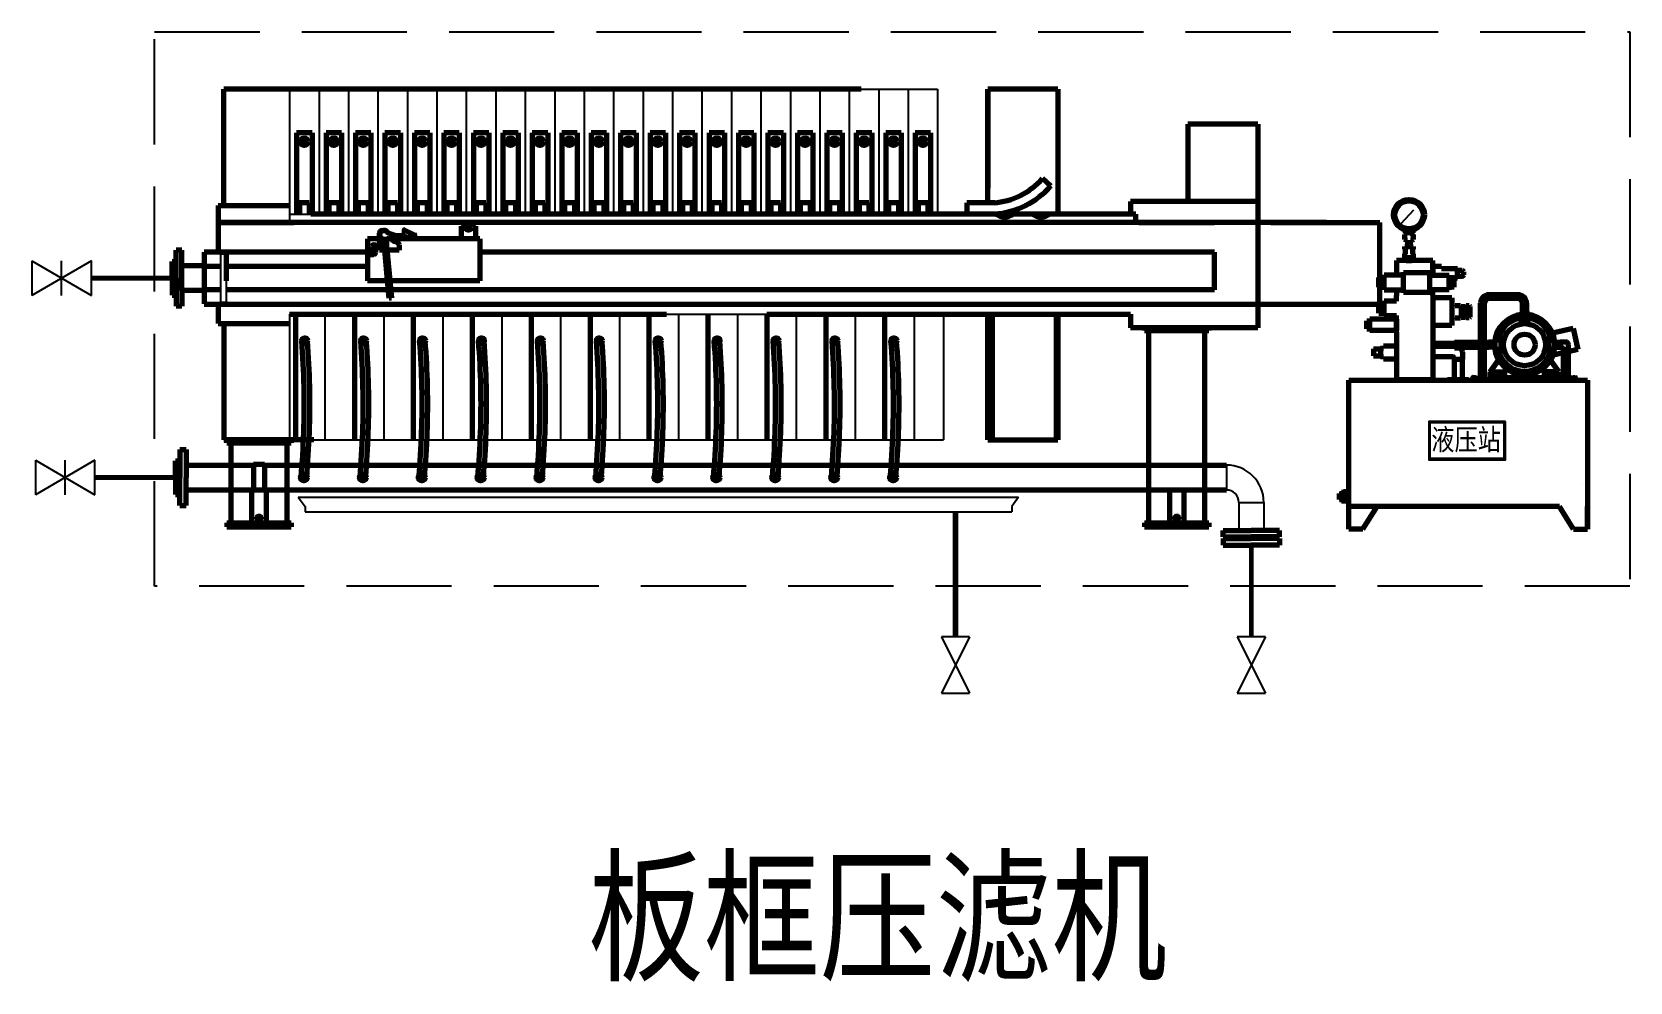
# Model space of a CAD drawing. Header units: millimetres. Extents: x 316 to 430, y 100 to 168.
import ezdxf

# ---------------------------------------------------------------- set-up
doc = ezdxf.new("R2010")
doc.units = ezdxf.units.MM
doc.linetypes.add('DASH', pattern=[0.35, 0.25, -0.1])
doc.linetypes.add('EB_DASH', pattern=[6, 3, -3])
for name, color, linetype in [('arrow', 7, 'Continuous'), ('sb', 2, 'Continuous'), ('图框', 4, 'Continuous')]:
    doc.layers.add(name, color=color, linetype=linetype)
for name, color, linetype, lineweight in [('CAXA0', 7, 'Continuous', 70), ('CAXA2', 6, 'EB_DASH', 25), ('CAXA3', 7, 'Continuous', 25), ('CAXA4', 3, 'Continuous', 25), ('循环水', 3, 'Continuous', 40), ('放空气管', 7, 'o_LINE', 30)]:
    doc.layers.add(name, color=color, linetype=linetype, lineweight=lineweight)
doc.styles.add('QSDI', font='SimSun.ttf', dxfattribs={"width": 0.8})
doc.linetypes.add('o_LINE', pattern='A,0.5,-0.2,["o",Standard,S=0.1,R=0,X=-0.1,Y=-0.05],-0.2', length=0.9)

msp = doc.modelspace()

# ---------------------------------------------------------------- texts
at = {"style": 'QSDI', "width": 0.8}
msp.add_text('板框压滤机', height=7.569, dxfattribs=at).set_placement((355.84, 100.73))

# ---------------------------------------------------------------- blocks, each defined once
blk = doc.blocks.new('CAXBLOCK81', base_point=(-107.5, 2.2))
at = {"layer": 'CAXA0', "color": 0, "linetype": 'Continuous', "lineweight": 25}
blk.add_line((-107.6, 2.1), (-107.3, 2.4), dxfattribs=at)
blk = doc.blocks.new('CAXBLOCK83', base_point=(-107.7, 2.2))
at = {"layer": 'CAXA0', "color": 0, "linetype": 'Continuous', "lineweight": 25}
blk.add_line((-107.6, 2.1), (-107.6, 2.1), dxfattribs=at)
blk = doc.blocks.new('CAXBLOCK87', base_point=(-101.1, 15.9))
at = {"layer": 'CAXA0', "color": 0, "linetype": 'Continuous', "lineweight": 25}
blk.add_line((-101.1, 15.7), (-100.9, 16), dxfattribs=at)
blk = doc.blocks.new('CAXBLOCK108', base_point=(-32.1, 15.9))
at = {"layer": 'CAXA0', "color": 0, "linetype": 'Continuous', "lineweight": 25}
blk.add_line((-32.2, 15.7), (-32, 16), dxfattribs=at)
blk = doc.blocks.new('CAXBLOCK126', base_point=(-5983.6, -3976.5))
at = {"layer": 'CAXA0', "linetype": 'Continuous', "lineweight": 25}
blk.add_hatch(color=256, dxfattribs=at).paths.add_polyline_path([(470, 1638), (473.9, 1641.2), (473, 1642)], flags=0)
blk.add_line((473.4, 1641.6), (518.8, 1690.3), dxfattribs=at)
blk = doc.blocks.new('fanmen')
at = {"layer": 'arrow'}
for p, q in [((1, 0), (-1, 0)), ((1, -4), (-1, 0)), ((-1, -4), (1, 0)), ((-1, -4), (1, -4))]:
    blk.add_line(p, q, dxfattribs=at)
blk = doc.blocks.new('压滤机')
for points in [[(23914.47, -4585.43), (23909.02, -4585.43), (23909.02, -4588.16), (23914.47, -4588.16)], [(23914.39, -4585.51), (23909.09, -4585.51), (23909.09, -4588.05), (23914.39, -4588.05)]]:
    blk.add_lwpolyline(points, close=True)
at = {"layer": 'CAXA0', "color": 2}
for p, q in [((23823.12, -4570.04), (23823.12, -4561.74)), ((23868.54, -4561.74), (23823.12, -4561.74)), ((23882.57, -4561.74), (23877.57, -4561.74)), ((23877.57, -4569.84), (23877.57, -4561.74)), ((23877.57, -4561.74), (23877.57, -4568.79)), ((23882.57, -4561.74), (23882.57, -4570.64)), ((23828.3, -4564.84), (23828.3, -4570.64)), ((23829.4, -4564.84), (23828.3, -4564.84)), ((23829.4, -4564.84), (23829.4, -4570.64)), ((23830.4, -4564.84), (23830.4, -4570.64)), ((23831.5, -4564.84), (23830.4, -4564.84)), ((23831.5, -4564.84), (23831.5, -4570.64)), ((23832.5, -4564.84), (23832.5, -4570.64)), ((23833.6, -4564.84), (23832.5, -4564.84)), ((23833.6, -4564.84), (23833.6, -4570.64)), ((23834.6, -4564.84), (23834.6, -4570.64)), ((23835.7, -4564.84), (23834.6, -4564.84)), ((23835.7, -4564.84), (23835.7, -4570.64)), ((23836.7, -4564.84), (23836.7, -4570.64)), ((23837.8, -4564.84), (23836.7, -4564.84)), ((23837.8, -4564.84), (23837.8, -4570.64)), ((23838.8, -4564.84), (23838.8, -4570.64)), ((23839.9, -4564.84), (23838.8, -4564.84)), ((23839.9, -4564.84), (23839.9, -4570.64)), ((23840.9, -4564.84), (23840.9, -4570.64)), ((23842, -4564.84), (23840.9, -4564.84)), ((23842, -4564.84), (23842, -4570.64)), ((23843, -4564.84), (23843, -4570.64)), ((23844.1, -4564.84), (23843, -4564.84)), ((23844.1, -4564.84), (23844.1, -4570.64)), ((23845.1, -4564.84), (23845.1, -4570.64)), ((23846.2, -4564.84), (23845.1, -4564.84)), ((23846.2, -4564.84), (23846.2, -4570.64)), ((23847.2, -4564.84), (23847.2, -4570.64)), ((23848.3, -4564.84), (23847.2, -4564.84)), ((23848.3, -4564.84), (23848.3, -4570.64)), ((23849.3, -4564.84), (23849.3, -4570.64)), ((23850.4, -4564.84), (23849.3, -4564.84)), ((23850.4, -4564.84), (23850.4, -4570.64)), ((23851.4, -4564.84), (23851.4, -4570.64)), ((23852.5, -4564.84), (23851.4, -4564.84)), ((23852.5, -4564.84), (23852.5, -4570.64)), ((23853.5, -4564.84), (23853.5, -4570.64)), ((23854.6, -4564.84), (23853.5, -4564.84)), ((23854.6, -4564.84), (23854.6, -4570.64)), ((23855.6, -4564.84), (23855.6, -4570.64)), ((23856.7, -4564.84), (23855.6, -4564.84)), ((23856.7, -4564.84), (23856.7, -4570.64)), ((23857.7, -4564.84), (23857.7, -4570.64)), ((23858.8, -4564.84), (23857.7, -4564.84)), ((23858.8, -4564.84), (23858.8, -4570.64)), ((23859.8, -4564.84), (23859.8, -4570.64)), ((23860.9, -4564.84), (23859.8, -4564.84)), ((23860.9, -4564.84), (23860.9, -4570.64)), ((23861.9, -4564.84), (23861.9, -4570.64)), ((23863, -4564.84), (23861.9, -4564.84)), ((23863, -4564.84), (23863, -4570.64)), ((23864, -4564.84), (23864, -4570.64)), ((23865.1, -4564.84), (23864, -4564.84)), ((23865.1, -4564.84), (23865.1, -4570.64)), ((23866.1, -4564.84), (23866.1, -4570.64)), ((23867.2, -4564.84), (23866.1, -4564.84)), ((23867.2, -4564.84), (23867.2, -4570.64)), ((23868.2, -4564.84), (23868.2, -4570.64)), ((23869.3, -4564.84), (23868.2, -4564.84)), ((23869.3, -4564.84), (23869.3, -4570.64)), ((23870.3, -4564.84), (23870.3, -4570.64)), ((23871.4, -4564.84), (23870.3, -4564.84)), ((23871.4, -4564.84), (23871.4, -4570.64)), ((23872.4, -4564.84), (23872.4, -4570.64)), ((23873.5, -4564.84), (23872.4, -4564.84)), ((23873.5, -4564.84), (23873.5, -4570.64)), ((23896.83, -4564.24), (23891.83, -4564.24)), ((23891.83, -4564.24), (23891.83, -4569.74)), ((23896.83, -4564.24), (23896.83, -4578.74)), ((23877.57, -4568.79), (23877.57, -4565.64)), ((23877.57, -4567.82), (23877.57, -4568.77)), ((23882.07, -4568.64), (23881.47, -4568.11)), ((23822.72, -4570.04), (23822.72, -4571.24)), ((23822.72, -4570.04), (23822.72, -4573.35)), ((23822.72, -4570.04), (23827.8, -4570.04)), ((23828.5, -4569.84), (23828.5, -4570.64)), ((23829.2, -4569.84), (23828.5, -4569.84)), ((23829.2, -4569.84), (23829.2, -4570.64)), ((23830.6, -4569.84), (23830.6, -4570.64)), ((23831.3, -4569.84), (23830.6, -4569.84)), ((23831.3, -4569.84), (23831.3, -4570.64)), ((23832.7, -4569.84), (23832.7, -4570.64)), ((23833.4, -4569.84), (23832.7, -4569.84)), ((23833.4, -4569.84), (23833.4, -4570.64)), ((23834.8, -4569.84), (23834.8, -4570.64)), ((23835.5, -4569.84), (23834.8, -4569.84)), ((23835.5, -4569.84), (23835.5, -4570.64)), ((23836.9, -4569.84), (23836.9, -4570.64)), ((23837.6, -4569.84), (23836.9, -4569.84)), ((23837.6, -4569.84), (23837.6, -4570.64)), ((23839, -4569.84), (23839, -4570.64)), ((23839.7, -4569.84), (23839, -4569.84)), ((23839.7, -4569.84), (23839.7, -4570.64)), ((23841.1, -4569.84), (23841.1, -4570.64)), ((23841.8, -4569.84), (23841.1, -4569.84)), ((23841.8, -4569.84), (23841.8, -4570.64)), ((23843.2, -4569.84), (23843.2, -4570.64)), ((23843.9, -4569.84), (23843.2, -4569.84)), ((23843.9, -4569.84), (23843.9, -4570.64)), ((23845.3, -4569.84), (23845.3, -4570.64)), ((23846, -4569.84), (23845.3, -4569.84)), ((23846, -4569.84), (23846, -4570.64)), ((23847.4, -4569.84), (23847.4, -4570.64)), ((23848.1, -4569.84), (23847.4, -4569.84)), ((23848.1, -4569.84), (23848.1, -4570.64)), ((23849.5, -4569.84), (23849.5, -4570.64)), ((23850.2, -4569.84), (23849.5, -4569.84)), ((23850.2, -4569.84), (23850.2, -4570.64)), ((23851.6, -4569.84), (23851.6, -4570.64)), ((23852.3, -4569.84), (23851.6, -4569.84)), ((23852.3, -4569.84), (23852.3, -4570.64)), ((23853.7, -4569.84), (23853.7, -4570.64)), ((23854.4, -4569.84), (23853.7, -4569.84)), ((23854.4, -4569.84), (23854.4, -4570.64)), ((23855.8, -4569.84), (23855.8, -4570.64)), ((23856.5, -4569.84), (23855.8, -4569.84)), ((23856.5, -4569.84), (23856.5, -4570.64)), ((23857.9, -4569.84), (23857.9, -4570.64)), ((23858.6, -4569.84), (23857.9, -4569.84)), ((23858.6, -4569.84), (23858.6, -4570.64)), ((23860, -4569.84), (23860, -4570.64)), ((23860.7, -4569.84), (23860, -4569.84)), ((23860.7, -4569.84), (23860.7, -4570.64)), ((23862.1, -4569.84), (23862.1, -4570.64)), ((23862.8, -4569.84), (23862.1, -4569.84)), ((23862.8, -4569.84), (23862.8, -4570.64)), ((23864.2, -4569.84), (23864.2, -4570.64)), ((23864.9, -4569.84), (23864.2, -4569.84)), ((23864.9, -4569.84), (23864.9, -4570.64)), ((23866.3, -4569.84), (23866.3, -4570.64)), ((23867, -4569.84), (23866.3, -4569.84)), ((23867, -4569.84), (23867, -4570.64)), ((23868.4, -4569.84), (23868.4, -4570.64)), ((23869.1, -4569.84), (23868.4, -4569.84)), ((23869.1, -4569.84), (23869.1, -4570.64)), ((23870.5, -4569.84), (23870.5, -4570.64)), ((23871.2, -4569.84), (23870.5, -4569.84)), ((23871.2, -4569.84), (23871.2, -4570.64)), ((23872.6, -4569.84), (23872.6, -4570.64)), ((23873.3, -4569.84), (23872.6, -4569.84)), ((23873.3, -4569.84), (23873.3, -4570.64)), ((23878.07, -4569.84), (23876.07, -4569.84)), ((23876.07, -4569.84), (23876.07, -4570.64)), ((23887.74, -4569.74), (23887.74, -4570.64)), ((23896.73, -4569.74), (23887.74, -4569.74)), ((23833.36, -4571.24), (23822.72, -4571.24)), ((23822.72, -4571.24), (23828.12, -4571.24)), ((23851.54, -4570.64), (23829.32, -4570.64)), ((23851.54, -4571.24), (23833.36, -4571.24)), ((23839.64, -4570.64), (23838.74, -4570.64)), ((23840.94, -4570.64), (23840.04, -4570.64)), ((23840.36, -4571.21), (23840.06, -4571.51)), ((23840.06, -4572.41), (23840.06, -4571.51)), ((23840.36, -4571.21), (23840.76, -4571.21)), ((23840.56, -4571.42), (23840.56, -4571.42)), ((23841.06, -4571.51), (23840.76, -4571.21)), ((23841.06, -4571.51), (23841.06, -4572.41)), ((23888.13, -4570.64), (23851.54, -4570.64)), ((23901.73, -4571.24), (23851.54, -4571.24)), ((23856.44, -4570.64), (23855.54, -4570.64)), ((23857.74, -4570.64), (23856.84, -4570.64)), ((23866.94, -4570.64), (23866.04, -4570.64)), ((23868.24, -4570.64), (23867.34, -4570.64)), ((23876.05, -4570.64), (23875.15, -4570.64)), ((23882.07, -4570.64), (23876.07, -4570.64)), ((23882.97, -4571.24), (23882.57, -4571.24)), ((23886.74, -4571.24), (23886.08, -4571.24)), ((23886.74, -4571.24), (23886.74, -4571.24)), ((23888.13, -4571.24), (23888.13, -4570.64)), ((23888.34, -4571.24), (23893.74, -4571.24)), ((23897.74, -4571.24), (23903.43, -4571.24)), ((23901.73, -4571.24), (23905.51, -4571.24)), ((23905.51, -4577.01), (23905.51, -4571.24)), ((23833.36, -4572.41), (23833.36, -4573.26)), ((23834.21, -4572.41), (23833.36, -4572.41)), ((23834.21, -4573.21), (23834.21, -4572.01)), ((23834.41, -4571.81), (23834.58, -4571.81)), ((23834.44, -4572.73), (23834.44, -4572.49)), ((23834.5, -4572.79), (23834.54, -4572.79)), ((23834.51, -4572.41), (23834.51, -4572.41)), ((23834.51, -4572.44), (23834.67, -4572.43)), ((23834.9, -4576.64), (23834.51, -4572.44)), ((23834.67, -4572.43), (23835.06, -4576.64)), ((23834.74, -4572.73), (23834.74, -4572.48)), ((23834.84, -4572.38), (23835.95, -4572.38)), ((23841.36, -4572.41), (23835.01, -4572.41)), ((23835.61, -4572.84), (23835.61, -4573.21)), ((23835.95, -4572.38), (23836.7, -4572.18)), ((23835.96, -4571.79), (23835.98, -4572.02)), ((23835.98, -4571.77), (23836.71, -4572.11)), ((23836.76, -4572.41), (23836.56, -4572.41)), ((23841.36, -4572.41), (23841.36, -4573.52)), ((23907.37, -4572.06), (23907.29, -4572.1)), ((23907.29, -4572.1), (23907.29, -4572.45)), ((23907.37, -4572.5), (23907.29, -4572.45)), ((23907.33, -4571.82), (23907.33, -4571.98)), ((23907.87, -4571.82), (23907.33, -4571.82)), ((23907.87, -4571.98), (23907.33, -4571.98)), ((23907.4, -4572.06), (23907.37, -4572.06)), ((23907.37, -4572.5), (23907.49, -4572.5)), ((23907.4, -4572.06), (23907.4, -4571.98)), ((23907.49, -4572.5), (23907.49, -4572.95)), ((23907.51, -4571.79), (23907.51, -4571.82)), ((23907.69, -4571.79), (23907.69, -4571.82)), ((23907.71, -4572.95), (23907.71, -4572.5)), ((23907.71, -4572.5), (23907.84, -4572.5)), ((23907.8, -4572.06), (23907.8, -4571.98)), ((23907.84, -4572.06), (23907.8, -4572.06)), ((23907.84, -4572.06), (23907.91, -4572.1)), ((23907.84, -4572.5), (23907.91, -4572.45)), ((23907.87, -4571.82), (23907.87, -4571.98)), ((23907.91, -4572.45), (23907.91, -4572.1)), ((23819.72, -4575.21), (23819.72, -4573.21)), ((23820.12, -4573.21), (23819.72, -4573.21)), ((23820.12, -4576.1), (23820.12, -4573.21)), ((23833.93, -4573.35), (23821.72, -4573.35)), ((23821.72, -4573.35), (23821.72, -4574.35)), ((23823.27, -4573.52), (23823.27, -4575.41)), ((23823.27, -4573.52), (23823.27, -4575.41)), ((23823.27, -4573.52), (23823.27, -4575.41)), ((23833.36, -4573.26), (23833.67, -4573.26)), ((23833.36, -4573.26), (23833.67, -4573.26)), ((23833.36, -4573.52), (23833.8, -4573.52)), ((23833.36, -4573.52), (23833.36, -4575.41)), ((23833.67, -4572.96), (23833.67, -4573.26)), ((23833.93, -4572.96), (23833.93, -4573.39)), ((23834.58, -4573.21), (23834.21, -4573.21)), ((23835.61, -4573.21), (23834.74, -4573.21)), ((23849.02, -4573.35), (23841.36, -4573.35)), ((23841.36, -4573.52), (23841.36, -4575.41)), ((23851.54, -4573.35), (23848.45, -4573.35)), ((23893.73, -4573.35), (23851.54, -4573.35)), ((23893.73, -4576.04), (23893.73, -4573.35)), ((23906.7, -4573.95), (23906.7, -4574.99)), ((23909.3, -4573.95), (23906.7, -4573.95)), ((23907.3, -4573.15), (23907.3, -4572.95)), ((23907.3, -4572.95), (23907.9, -4572.95)), ((23907.36, -4573.15), (23907.3, -4573.15)), ((23907.3, -4573.75), (23907.3, -4573.47)), ((23907.36, -4573.47), (23907.3, -4573.47)), ((23907.9, -4573.75), (23907.3, -4573.75)), ((23907.36, -4573.47), (23907.36, -4573.15)), ((23907.82, -4573.79), (23907.38, -4573.79)), ((23907.38, -4573.79), (23907.38, -4573.91)), ((23907.38, -4573.91), (23907.82, -4573.91)), ((23907.4, -4573.75), (23907.4, -4573.79)), ((23907.4, -4573.91), (23907.4, -4573.95)), ((23907.4, -4573.95), (23907.8, -4573.95)), ((23907.49, -4572.95), (23907.71, -4572.95)), ((23907.8, -4573.75), (23907.8, -4573.79)), ((23907.8, -4573.91), (23907.8, -4573.95)), ((23907.82, -4573.79), (23907.82, -4573.91)), ((23907.9, -4573.15), (23907.84, -4573.15)), ((23907.84, -4573.15), (23907.84, -4573.47)), ((23907.9, -4573.47), (23907.84, -4573.47)), ((23907.9, -4572.95), (23907.9, -4573.15)), ((23907.9, -4573.47), (23907.9, -4573.75)), ((23909.3, -4574.99), (23909.3, -4573.95)), ((23819.42, -4575.21), (23819.42, -4574.01)), ((23819.42, -4574.01), (23819.72, -4574.01)), ((23821.72, -4574.32), (23820.12, -4574.32)), ((23821.72, -4574.35), (23822.87, -4574.35)), ((23821.72, -4574.35), (23821.73, -4574.35)), ((23821.72, -4574.4), (23821.72, -4576)), ((23823.27, -4574.35), (23833.36, -4574.35)), ((23905.82, -4576.03), (23905.82, -4574.99)), ((23907.02, -4574.99), (23905.82, -4574.99)), ((23907.02, -4574.95), (23907.2, -4574.95)), ((23907.02, -4574.99), (23907.02, -4574.95)), ((23907.2, -4574.81), (23909.08, -4574.81)), ((23907.2, -4576.21), (23907.2, -4574.81)), ((23909.08, -4576.21), (23909.08, -4574.81)), ((23909.26, -4574.95), (23909.08, -4574.95)), ((23909.26, -4574.99), (23909.26, -4574.95)), ((23909.26, -4574.99), (23910.46, -4574.99)), ((23909.92, -4574.37), (23909.3, -4574.37)), ((23909.3, -4574.37), (23909.3, -4574.87)), ((23909.92, -4574.55), (23909.92, -4574.37)), ((23911.06, -4574.55), (23909.92, -4574.55)), ((23910.46, -4576.03), (23910.46, -4574.99)), ((23911.06, -4575.19), (23911.06, -4574.55)), ((23911.4, -4574.67), (23911.06, -4574.67)), ((23911.06, -4575.07), (23911.4, -4575.07)), ((23911.5, -4574.97), (23911.5, -4574.77)), ((23819.42, -4575.21), (23819.42, -4576.41)), ((23819.72, -4575.21), (23819.72, -4577.21)), ((23820.12, -4576.1), (23820.12, -4577.21)), ((23821.72, -4576.1), (23820.12, -4576.1)), ((23821.72, -4576.04), (23821.72, -4577.04)), ((23822.87, -4576.04), (23821.72, -4576.04)), ((23821.73, -4576.04), (23821.72, -4576.04)), ((23834.84, -4576.04), (23823.27, -4576.04)), ((23834.79, -4575.41), (23833.36, -4575.41)), ((23841.36, -4575.41), (23834.95, -4575.41)), ((23849.04, -4576.04), (23835.01, -4576.04)), ((23851.54, -4576.04), (23848.45, -4576.04)), ((23893.73, -4576.04), (23851.54, -4576.04)), ((23905.46, -4575.86), (23905.46, -4575.16)), ((23905.82, -4575.16), (23905.46, -4575.16)), ((23905.46, -4575.86), (23905.82, -4575.86)), ((23905.82, -4576.03), (23907.02, -4576.03)), ((23906.7, -4576.03), (23906.7, -4576.45)), ((23907.02, -4576.07), (23907.02, -4576.03)), ((23907.02, -4576.07), (23907.2, -4576.07)), ((23907.2, -4576.21), (23909.08, -4576.21)), ((23909.26, -4576.07), (23909.08, -4576.07)), ((23910.46, -4576.03), (23909.26, -4576.03)), ((23909.26, -4576.07), (23909.26, -4576.03)), ((23909.3, -4576.45), (23909.3, -4576.03)), ((23910.46, -4575.16), (23910.82, -4575.16)), ((23910.82, -4575.86), (23910.46, -4575.86)), ((23910.82, -4575.86), (23910.82, -4575.16)), ((23910.82, -4575.19), (23911.06, -4575.19)), ((23819.42, -4576.41), (23819.72, -4576.41)), ((23820.12, -4577.21), (23819.72, -4577.21)), ((23821.72, -4577.06), (23851.54, -4577.06)), ((23822.72, -4577.06), (23822.72, -4578.44)), ((23835.06, -4576.64), (23834.9, -4576.64)), ((23851.54, -4577.06), (23905.46, -4577.06)), ((23905.82, -4577.01), (23905.46, -4577.01)), ((23905.46, -4577.71), (23905.46, -4577.01)), ((23905.46, -4577.24), (23905.46, -4577.24)), ((23905.82, -4577.88), (23905.82, -4576.84)), ((23906.7, -4576.84), (23905.82, -4576.84)), ((23906.7, -4576.84), (23906.7, -4576.45)), ((23909.3, -4576.45), (23909.3, -4577.88)), ((23910.66, -4576.62), (23909.3, -4576.62)), ((23910.66, -4576.62), (23910.66, -4577.71)), ((23910.66, -4577.1), (23910.84, -4577.1)), ((23910.84, -4577.1), (23910.9, -4577.16)), ((23910.9, -4577.16), (23911.26, -4577.16)), ((23911.26, -4577.16), (23911.32, -4577.22)), ((23911.32, -4577.22), (23911.62, -4577.22)), ((23911.32, -4577.22), (23911.32, -4577.98)), ((23911.68, -4577.16), (23911.62, -4577.22)), ((23911.62, -4577.22), (23911.62, -4577.98)), ((23911.62, -4577.22), (23911.62, -4577.98)), ((23911.68, -4577.16), (23911.88, -4577.16)), ((23911.88, -4577.16), (23911.94, -4577.22)), ((23911.94, -4577.22), (23911.94, -4577.98)), ((23911.94, -4577.22), (23911.94, -4577.98)), ((23912.7, -4582.43), (23912.7, -4576.99)), ((23912.98, -4582.43), (23912.98, -4576.99)), ((23915.38, -4576.39), (23913.3, -4576.39)), ((23915.38, -4576.67), (23913.3, -4576.67)), ((23915.7, -4577.53), (23915.7, -4576.99)), ((23915.98, -4576.99), (23915.98, -4577.53)), ((23822.72, -4578.44), (23827.8, -4578.44)), ((23823.12, -4578.44), (23823.12, -4586.74)), ((23827.8, -4577.78), (23828.67, -4577.78)), ((23828.22, -4577.78), (23828.22, -4586.74)), ((23828.7, -4577.78), (23837.87, -4577.78)), ((23832.42, -4577.78), (23832.42, -4586.74)), ((23836.62, -4577.78), (23836.62, -4586.74)), ((23837.1, -4577.78), (23846.27, -4577.78)), ((23837.9, -4577.78), (23848.67, -4577.78)), ((23840.82, -4577.78), (23840.82, -4586.74)), ((23845.02, -4577.78), (23845.02, -4586.74)), ((23845.5, -4577.78), (23854.67, -4577.78)), ((23849.22, -4577.78), (23849.22, -4586.74)), ((23853.42, -4577.78), (23853.42, -4586.74)), ((23857.62, -4577.78), (23857.62, -4586.74)), ((23861.82, -4577.78), (23874.89, -4577.78)), ((23861.82, -4577.78), (23861.82, -4586.74)), ((23866.02, -4577.78), (23866.02, -4586.74)), ((23870.22, -4577.78), (23870.22, -4586.74)), ((23874.92, -4577.78), (23887.74, -4577.78)), ((23877.57, -4586.74), (23877.57, -4577.78)), ((23877.89, -4577.78), (23877.89, -4586.74)), ((23882.45, -4577.78), (23882.45, -4586.74)), ((23882.57, -4577.78), (23882.57, -4586.74)), ((23887.74, -4577.78), (23887.74, -4578.74)), ((23887.74, -4577.78), (23887.74, -4577.78)), ((23904.6, -4578.26), (23904.8, -4578.26)), ((23904.6, -4578.82), (23904.6, -4578.26)), ((23904.8, -4578.94), (23904.8, -4578.14)), ((23906.7, -4578.14), (23904.8, -4578.14)), ((23905.46, -4577.71), (23905.82, -4577.71)), ((23905.82, -4577.88), (23906.7, -4577.88)), ((23906.7, -4579.05), (23906.7, -4577.88)), ((23906.7, -4578.14), (23906.7, -4578.94)), ((23909.3, -4577.88), (23909.3, -4579.05)), ((23910.66, -4577.71), (23910.66, -4578.58)), ((23910.84, -4578.1), (23910.9, -4578.04)), ((23910.9, -4578.04), (23911.26, -4578.04)), ((23911.32, -4577.98), (23911.26, -4578.04)), ((23911.32, -4577.98), (23911.62, -4577.98)), ((23911.62, -4577.98), (23911.68, -4578.04)), ((23911.88, -4578.04), (23911.68, -4578.04)), ((23911.94, -4577.98), (23911.88, -4578.04)), ((23915.56, -4577.81), (23915.68, -4577.65)), ((23915.57, -4577.94), (23916.11, -4577.94)), ((23915.57, -4577.94), (23915.57, -4578.28)), ((23915.57, -4578.28), (23916.11, -4578.28)), ((23915.6, -4578.33), (23916.08, -4578.33)), ((23915.6, -4578.47), (23915.6, -4578.33)), ((23915.62, -4578.33), (23915.62, -4578.28)), ((23915.7, -4577.53), (23915.7, -4577.94)), ((23915.7, -4577.53), (23915.98, -4577.53)), ((23915.98, -4577.53), (23915.98, -4577.94)), ((23916.12, -4577.81), (23916, -4577.64)), ((23916.06, -4578.33), (23916.06, -4578.28)), ((23916.08, -4578.47), (23916.08, -4578.33)), ((23916.11, -4578.28), (23916.11, -4577.94)), ((23896.83, -4578.74), (23887.74, -4578.74)), ((23888.74, -4578.74), (23888.74, -4578.94)), ((23888.74, -4578.94), (23893.34, -4578.94)), ((23889.04, -4578.94), (23889.04, -4592.64)), ((23893.04, -4592.64), (23893.04, -4578.94)), ((23893.34, -4578.74), (23893.34, -4578.94)), ((23904.6, -4578.82), (23904.8, -4578.82)), ((23906.7, -4578.94), (23904.8, -4578.94)), ((23906.7, -4579.05), (23906.7, -4581.25)), ((23910.66, -4578.58), (23909.3, -4578.58)), ((23909.3, -4579.05), (23909.3, -4580.15)), ((23914.06, -4579.63), (23913.72, -4579.63)), ((23913.72, -4579.63), (23913.72, -4580.27)), ((23914.06, -4579.63), (23914.14, -4579.63)), ((23914.14, -4579.63), (23914.14, -4580.27)), ((23914.37, -4579.65), (23914.2, -4579.65)), ((23914.2, -4579.65), (23914.2, -4580.25)), ((23917.31, -4579.65), (23917.48, -4579.65)), ((23917.48, -4579.65), (23917.48, -4580.25)), ((23917.62, -4579.63), (23917.54, -4579.63)), ((23917.54, -4579.63), (23917.54, -4580.27)), ((23917.62, -4579.63), (23917.96, -4579.63)), ((23919.31, -4578.79), (23917.84, -4579.12)), ((23917.96, -4579.63), (23917.96, -4580.27)), ((23919.31, -4578.79), (23919.64, -4580.3)), ((23905.06, -4580.24), (23905.58, -4580.24)), ((23905.06, -4580.24), (23905.06, -4580.74)), ((23905.06, -4580.74), (23905.58, -4580.74)), ((23905.58, -4580.19), (23905.78, -4580.19)), ((23905.58, -4580.19), (23905.58, -4580.79)), ((23905.58, -4580.79), (23905.78, -4580.79)), ((23905.78, -4580.03), (23905.78, -4580.19)), ((23905.78, -4580.03), (23906.7, -4580.03)), ((23905.78, -4580.79), (23905.78, -4580.95)), ((23909.3, -4579.85), (23910.84, -4579.85)), ((23909.3, -4580.05), (23910.84, -4580.05)), ((23909.3, -4580.15), (23909.3, -4581.25)), ((23909.3, -4580.15), (23909.3, -4580.91)), ((23909.3, -4580.8), (23910.73, -4580.8)), ((23910.84, -4579.77), (23912.7, -4579.77)), ((23910.84, -4579.77), (23910.84, -4580.18)), ((23910.84, -4580.13), (23912.7, -4580.13)), ((23910.84, -4580.18), (23911.1, -4580.18)), ((23911.41, -4580.49), (23911.41, -4580.99)), ((23912.98, -4579.77), (23913.3, -4579.77)), ((23912.98, -4580.13), (23913.3, -4580.13)), ((23913.72, -4579.77), (23913.3, -4579.77)), ((23913.72, -4580.13), (23913.3, -4580.13)), ((23913.72, -4580.27), (23914.06, -4580.27)), ((23914.06, -4580.27), (23914.14, -4580.27)), ((23914.2, -4579.69), (23914.14, -4579.69)), ((23914.2, -4580.21), (23914.14, -4580.21)), ((23914.37, -4580.25), (23914.2, -4580.25)), ((23917.31, -4580.25), (23917.48, -4580.25)), ((23917.48, -4579.69), (23917.54, -4579.69)), ((23917.48, -4580.21), (23917.54, -4580.21)), ((23917.62, -4580.27), (23917.54, -4580.27)), ((23917.96, -4580.27), (23917.62, -4580.27)), ((23918.58, -4580.53), (23917.87, -4580.69)), ((23917.96, -4579.77), (23918.38, -4579.77)), ((23917.96, -4580.13), (23918.38, -4580.13)), ((23918.38, -4579.75), (23918.76, -4579.75)), ((23918.38, -4579.75), (23918.38, -4580.15)), ((23918.38, -4579.77), (23918.38, -4580.13)), ((23918.5, -4580.15), (23918.38, -4580.15)), ((23918.56, -4580.33), (23918.56, -4580.21)), ((23918.96, -4580.33), (23918.56, -4580.33)), ((23918.58, -4580.33), (23918.58, -4582.43)), ((23919.64, -4580.29), (23918.94, -4580.45)), ((23918.94, -4580.33), (23918.94, -4582.43)), ((23918.94, -4580.33), (23918.94, -4582.43)), ((23918.96, -4580.33), (23918.96, -4579.95)), ((23905.78, -4580.95), (23906.7, -4580.95)), ((23906.7, -4581.25), (23906.7, -4582.49)), ((23909.3, -4581.25), (23909.3, -4582.49)), ((23910.79, -4580.86), (23910.79, -4580.99)), ((23910.79, -4580.99), (23911.41, -4580.99)), ((23910.82, -4580.99), (23910.82, -4582.43)), ((23911.38, -4580.99), (23911.38, -4582.43)), ((23913.39, -4581.89), (23913.99, -4581.06)), ((23913.39, -4581.89), (23914.43, -4581.89)), ((23913.39, -4582.19), (23913.39, -4581.89)), ((23914.43, -4581.89), (23914.58, -4581.7)), ((23914.43, -4582.19), (23914.43, -4581.89)), ((23917.25, -4581.89), (23917.1, -4581.7)), ((23918.29, -4581.89), (23917.25, -4581.89)), ((23917.25, -4582.19), (23917.25, -4581.89)), ((23918.29, -4581.89), (23917.69, -4581.06)), ((23918.29, -4582.19), (23918.29, -4581.89)), ((23903.32, -4593.09), (23903.32, -4582.49)), ((23903.32, -4582.49), (23919.51, -4582.49)), ((23906.7, -4582.43), (23909.3, -4582.43)), ((23910.35, -4582.43), (23911.85, -4582.43)), ((23910.35, -4582.49), (23910.35, -4582.43)), ((23910.35, -4582.43), (23910.41, -4582.43)), ((23911.71, -4582.43), (23911.72, -4582.43)), ((23911.85, -4582.43), (23911.85, -4582.49)), ((23911.85, -4582.49), (23912.09, -4582.49)), ((23912.09, -4582.43), (23912.15, -4582.43)), ((23912.09, -4582.49), (23912.09, -4582.43)), ((23912.14, -4582.29), (23912.14, -4582.4)), ((23912.14, -4582.4), (23912.34, -4582.4)), ((23912.15, -4582.28), (23912.33, -4582.28)), ((23912.25, -4582.43), (23912.26, -4582.43)), ((23912.34, -4582.29), (23912.34, -4582.4)), ((23912.34, -4582.43), (23913.59, -4582.43)), ((23912.74, -4582.29), (23912.74, -4582.4)), ((23912.74, -4582.4), (23912.94, -4582.4)), ((23912.75, -4582.28), (23912.93, -4582.28)), ((23912.85, -4582.43), (23912.86, -4582.43)), ((23912.94, -4582.29), (23912.94, -4582.4)), ((23913.34, -4582.29), (23913.34, -4582.4)), ((23913.34, -4582.4), (23913.54, -4582.4)), ((23913.35, -4582.28), (23913.53, -4582.28)), ((23913.39, -4582.19), (23914.43, -4582.19)), ((23913.39, -4582.19), (23913.39, -4582.28)), ((23913.45, -4582.43), (23913.46, -4582.43)), ((23913.54, -4582.29), (23913.54, -4582.4)), ((23913.59, -4582.43), (23913.59, -4582.49)), ((23914.43, -4582.19), (23914.43, -4582.29)), ((23914.43, -4582.29), (23917.25, -4582.29)), ((23914.43, -4582.49), (23917.25, -4582.49)), ((23917.25, -4582.19), (23918.29, -4582.19)), ((23917.25, -4582.19), (23917.25, -4582.29)), ((23918.01, -4582.49), (23918.01, -4582.43)), ((23918.01, -4582.43), (23918.07, -4582.43)), ((23918.06, -4582.29), (23918.06, -4582.4)), ((23918.06, -4582.4), (23918.26, -4582.4)), ((23918.07, -4582.28), (23918.25, -4582.28)), ((23918.17, -4582.43), (23918.18, -4582.43)), ((23918.26, -4582.29), (23918.26, -4582.4)), ((23918.26, -4582.39), (23918.29, -4582.39)), ((23918.26, -4582.43), (23919.51, -4582.43)), ((23918.29, -4582.43), (23918.29, -4582.19)), ((23918.66, -4582.29), (23918.66, -4582.4)), ((23918.66, -4582.4), (23918.86, -4582.4)), ((23918.67, -4582.28), (23918.85, -4582.28)), ((23918.77, -4582.43), (23918.78, -4582.43)), ((23918.86, -4582.29), (23918.86, -4582.4)), ((23919.26, -4582.29), (23919.26, -4582.4)), ((23919.26, -4582.4), (23919.46, -4582.4)), ((23919.27, -4582.28), (23919.45, -4582.28)), ((23919.37, -4582.43), (23919.38, -4582.43)), ((23919.46, -4582.29), (23919.46, -4582.4)), ((23919.51, -4582.43), (23919.51, -4582.49)), ((23919.51, -4582.49), (23920.32, -4582.49)), ((23920.32, -4582.49), (23920.32, -4593.09)), ((23819.97, -4587.42), (23819.97, -4589.42)), ((23819.97, -4587.42), (23820.43, -4587.42)), ((23820.43, -4587.42), (23820.43, -4589.42)), ((23829.54, -4586.74), (23823.12, -4586.74)), ((23823.32, -4586.94), (23823.32, -4586.74)), ((23823.32, -4586.94), (23827.92, -4586.94)), ((23827.62, -4586.94), (23823.62, -4586.94)), ((23823.62, -4586.94), (23823.62, -4592.64)), ((23827.62, -4592.64), (23827.62, -4586.94)), ((23827.92, -4586.74), (23827.92, -4586.94)), ((23877.57, -4586.74), (23882.57, -4586.74)), ((23877.57, -4586.74), (23882.57, -4586.74)), ((23819.67, -4589.42), (23819.67, -4588.22)), ((23819.67, -4588.22), (23819.97, -4588.22)), ((23820.43, -4588.53), (23825.22, -4588.53)), ((23825.22, -4588.47), (23826.02, -4588.47)), ((23825.22, -4588.47), (23825.22, -4590.31)), ((23826.02, -4588.47), (23826.02, -4590.31)), ((23826.02, -4588.53), (23864.43, -4588.53)), ((23864.43, -4588.53), (23876.19, -4588.53)), ((23876.19, -4588.53), (23891.44, -4588.53)), ((23891.44, -4588.53), (23894.58, -4588.53)), ((23819.67, -4589.42), (23819.67, -4590.62)), ((23819.97, -4591.42), (23819.97, -4589.42)), ((23820.43, -4591.42), (23820.43, -4589.42)), ((23819.67, -4590.62), (23819.97, -4590.62)), ((23864.43, -4590.31), (23820.43, -4590.31)), ((23825.12, -4590.51), (23825.12, -4590.31)), ((23825.12, -4592.61), (23825.12, -4590.31)), ((23826.12, -4590.31), (23826.12, -4590.51)), ((23826.12, -4590.31), (23826.12, -4592.61)), ((23894.58, -4590.31), (23864.43, -4590.31)), ((23890.54, -4592.61), (23890.54, -4590.31)), ((23891.54, -4590.31), (23891.54, -4592.61)), ((23902.65, -4590.55), (23902.79, -4590.55)), ((23902.65, -4590.99), (23902.65, -4590.55)), ((23902.65, -4590.77), (23902.79, -4590.77)), ((23902.65, -4590.99), (23902.79, -4590.99)), ((23902.79, -4590.47), (23902.79, -4591.07)), ((23902.79, -4590.47), (23902.92, -4590.47)), ((23902.79, -4591.07), (23902.92, -4591.07)), ((23902.87, -4591.07), (23902.87, -4590.47)), ((23902.92, -4591.09), (23902.92, -4590.45)), ((23903.32, -4590.45), (23902.92, -4590.45)), ((23819.97, -4591.42), (23820.43, -4591.42)), ((23902.92, -4591.09), (23903.32, -4591.09)), ((23918.32, -4591.49), (23903.32, -4591.49)), ((23904.32, -4593.09), (23905.32, -4591.49)), ((23919.32, -4593.09), (23918.32, -4591.49)), ((23920.32, -4593.09), (23920.32, -4591.49)), ((23823.32, -4592.64), (23823.32, -4592.94)), ((23823.32, -4592.64), (23827.92, -4592.64)), ((23823.32, -4592.94), (23827.92, -4592.94)), ((23827.92, -4592.64), (23827.92, -4592.94)), ((23888.74, -4592.64), (23893.34, -4592.64)), ((23888.74, -4592.64), (23888.74, -4592.94)), ((23888.74, -4592.94), (23893.34, -4592.94)), ((23893.34, -4592.64), (23893.34, -4592.94)), ((23894.36, -4593.65), (23894.36, -4593.19)), ((23894.36, -4593.19), (23896.36, -4593.19)), ((23898.36, -4593.19), (23896.36, -4593.19)), ((23898.36, -4593.65), (23898.36, -4593.19)), ((23904.32, -4593.09), (23903.32, -4593.09)), ((23919.32, -4593.09), (23920.32, -4593.09)), ((23894.36, -4593.65), (23896.36, -4593.65)), ((23894.36, -4593.77), (23894.36, -4594.23)), ((23894.36, -4593.77), (23896.36, -4593.77)), ((23894.36, -4594.23), (23896.36, -4594.23)), ((23895.01, -4593.65), (23895.01, -4593.71)), ((23895.01, -4593.71), (23896.36, -4593.71)), ((23895.01, -4593.71), (23896.36, -4593.71)), ((23895.01, -4593.77), (23895.01, -4593.71)), ((23897.25, -4593.71), (23895.47, -4593.71)), ((23897.25, -4593.71), (23895.47, -4593.71)), ((23898.36, -4593.65), (23896.36, -4593.65)), ((23897.71, -4593.71), (23896.36, -4593.71)), ((23897.71, -4593.71), (23896.36, -4593.71)), ((23898.36, -4593.77), (23896.36, -4593.77)), ((23898.36, -4594.23), (23896.36, -4594.23)), ((23897.71, -4593.65), (23897.71, -4593.71)), ((23897.71, -4593.77), (23897.71, -4593.71)), ((23898.36, -4593.77), (23898.36, -4594.23))]:
    blk.add_line(p, q, dxfattribs=at)
at = {"layer": 'CAXA0', "color": 2, "linetype": 'ByBlock', "lineweight": -2}
for p, q in [((23888.74, -4592.64), (23893.34, -4592.64)), ((23888.74, -4592.94), (23893.34, -4592.94)), ((23893.34, -4592.64), (23893.34, -4592.94))]:
    blk.add_line(p, q, dxfattribs=at)
at = {"layer": 'CAXA0', "color": 2}
for centre, radius in [((23828.85, -4565.49), 0.27), ((23828.85, -4565.49), 0.18), ((23830.95, -4565.49), 0.27), ((23830.95, -4565.49), 0.18), ((23833.05, -4565.49), 0.27), ((23833.05, -4565.49), 0.18), ((23835.15, -4565.49), 0.27), ((23835.15, -4565.49), 0.18), ((23837.25, -4565.49), 0.27), ((23837.25, -4565.49), 0.18), ((23839.35, -4565.49), 0.27), ((23839.35, -4565.49), 0.18), ((23841.45, -4565.49), 0.27), ((23841.45, -4565.49), 0.18), ((23843.55, -4565.49), 0.27), ((23843.55, -4565.49), 0.18), ((23845.65, -4565.49), 0.27), ((23845.65, -4565.49), 0.18), ((23847.75, -4565.49), 0.27), ((23847.75, -4565.49), 0.18), ((23849.85, -4565.49), 0.27), ((23849.85, -4565.49), 0.18), ((23851.95, -4565.49), 0.27), ((23851.95, -4565.49), 0.18), ((23854.05, -4565.49), 0.27), ((23854.05, -4565.49), 0.18), ((23856.15, -4565.49), 0.27), ((23856.15, -4565.49), 0.18), ((23858.25, -4565.49), 0.27), ((23858.25, -4565.49), 0.18), ((23860.35, -4565.49), 0.27), ((23860.35, -4565.49), 0.18), ((23862.45, -4565.49), 0.27), ((23862.45, -4565.49), 0.18), ((23864.55, -4565.49), 0.27), ((23864.55, -4565.49), 0.18), ((23866.65, -4565.49), 0.27), ((23866.65, -4565.49), 0.18), ((23868.75, -4565.49), 0.27), ((23868.75, -4565.49), 0.18), ((23870.85, -4565.49), 0.27), ((23870.85, -4565.49), 0.18), ((23872.95, -4565.49), 0.27), ((23872.95, -4565.49), 0.18), ((23907.6, -4570.7), 1.1), ((23907.6, -4570.7), 1), ((23840.56, -4571.59), 0.2), ((23915.84, -4579.95), 1.5), ((23828.88, -4579.66), 0.2), ((23833.08, -4579.66), 0.2), ((23837.28, -4579.66), 0.2), ((23841.48, -4579.66), 0.2), ((23845.68, -4579.66), 0.2), ((23849.88, -4579.66), 0.2), ((23854.08, -4579.66), 0.2), ((23858.28, -4579.66), 0.2), ((23862.48, -4579.66), 0.2), ((23866.68, -4579.66), 0.2), ((23870.88, -4579.66), 0.2), ((23915.84, -4579.95), 0.75), ((23828.82, -4589.42), 0.17), ((23833.02, -4589.42), 0.17), ((23837.22, -4589.42), 0.17), ((23841.42, -4589.42), 0.17), ((23845.62, -4589.42), 0.17), ((23849.82, -4589.42), 0.17), ((23854.02, -4589.42), 0.17), ((23858.22, -4589.42), 0.17), ((23862.42, -4589.42), 0.17), ((23866.62, -4589.42), 0.17), ((23870.82, -4589.42), 0.17), ((23825.62, -4592.31), 0.135), ((23891.04, -4592.31), 0.135)]:
    blk.add_circle(centre, radius, dxfattribs=at)
for centre, radius, start, end in [((23877.58, -4564.66), 5.2, 274.721, 318.45), ((23877.58, -4564.66), 6, 274.721, 318.45), ((23878.77, -4569.84), 1, 233.1301, 306.8699), ((23881.37, -4569.84), 1, 233.1301, 306.8699), ((23833.8, -4572.96), 0.13, 0, 180), ((23833.8, -4572.96), 0.13, 0, 180), ((23834.41, -4572.01), 0.2, 90, 180), ((23834.51, -4572.11), 0.3, 42.6844, 243.1035), ((23834.32, -4572.49), 0.12, 0, 63.1035), ((23834.5, -4572.73), 0.06, 180, 270), ((23834.58, -4572.01), 0.2, 25.0478, 90), ((23834.68, -4572.73), 0.06, 291.4991, 360), ((23835.61, -4570.57), 1.6, 236.6557, 279.8528), ((23834.84, -4572.48), 0.1, 90, 180), ((23835.61, -4571.81), 0.85, 222.0356, 259.0194), ((23835.41, -4572.84), 0.2, 0, 79.0194), ((23835.87, -4572.03), 0.12, 279.8528, 7), ((23835.98, -4571.79), 0.02, 65, 187), ((23836.69, -4572.14), 0.04, 285, 65), ((23833.8, -4573.39), 0.13, 270, 0), ((23821.82, -4574.4), 0.1, 153.2858, 180), ((23911.4, -4574.77), 0.1, 0, 90), ((23911.4, -4574.97), 0.1, 270, 0), ((23821.82, -4576), 0.1, 180, 206.7731), ((23913.3, -4576.99), 0.6, 90, 180), ((23913.3, -4576.99), 0.32, 90, 180), ((23915.38, -4576.99), 0.6, 0, 90), ((23915.38, -4576.99), 0.32, 0, 90), ((23915.84, -4579.95), 2.16, 93.7162, 175.2198), ((23915.84, -4579.95), 1.9, 98.1697, 170.304), ((23915.84, -4579.95), 2.16, 4.7802, 86.2838), ((23915.84, -4579.95), 1.9, 9.696, 81.8303), ((23910.73, -4580.86), 0.06, 0, 90), ((23911.1, -4580.49), 0.31, 0, 90), ((23915.84, -4579.95), 2.16, 184.7802, 355.2198), ((23915.84, -4579.95), 1.9, 189.696, 350.304), ((23918.5, -4580.21), 0.06, 0, 90), ((23918.76, -4579.95), 0.2, 0, 90), ((23912.15, -4582.29), 0.012, 90, 180), ((23912.33, -4582.29), 0.012, 0, 90), ((23912.75, -4582.29), 0.012, 90, 180), ((23912.93, -4582.29), 0.012, 0, 90), ((23913.35, -4582.29), 0.012, 90, 180), ((23913.53, -4582.29), 0.012, 0, 90), ((23918.07, -4582.29), 0.012, 90, 180), ((23918.25, -4582.29), 0.012, 0, 90), ((23918.67, -4582.29), 0.012, 90, 180), ((23918.85, -4582.29), 0.012, 0, 90), ((23919.27, -4582.29), 0.012, 90, 180), ((23919.45, -4582.29), 0.012, 0, 90)]:
    blk.add_arc(centre, radius, start, end, dxfattribs=at)
at = {"layer": 'CAXA0'}
for centre in [(23828.82, -4589.42), (23833.02, -4589.42), (23837.22, -4589.42), (23841.42, -4589.42), (23845.62, -4589.42), (23849.82, -4589.42), (23854.02, -4589.42), (23858.22, -4589.42), (23862.42, -4589.42), (23866.62, -4589.42), (23870.82, -4589.42)]:
    blk.add_ellipse(centre, major_axis=(-0.17, 0.17), ratio=1, start_param=3.926991, end_param=10.210176, dxfattribs=at)
at = {"layer": 'CAXA0', "color": 2}
for points, knots in [([(23828.62, -4589.42), (23828.71, -4588.35), (23828.91, -4585.11), (23828.84, -4581.85), (23828.67, -4579.68)], [0, 0, 0, 0, 160.671436, 487.631395, 487.631395, 487.631395, 487.631395]), ([(23829.02, -4589.42), (23829.11, -4588.35), (23829.31, -4585.11), (23829.24, -4581.85), (23829.07, -4579.68)], [0, 0, 0, 0, 160.702904, 487.634238, 487.634238, 487.634238, 487.634238]), ([(23832.82, -4589.42), (23832.91, -4588.35), (23833.11, -4585.11), (23833.04, -4581.85), (23832.87, -4579.68)], [0, 0, 0, 0, 160.671436, 487.631395, 487.631395, 487.631395, 487.631395]), ([(23833.22, -4589.42), (23833.31, -4588.35), (23833.51, -4585.11), (23833.44, -4581.85), (23833.27, -4579.68)], [0, 0, 0, 0, 160.702904, 487.634238, 487.634238, 487.634238, 487.634238]), ([(23837.02, -4589.42), (23837.11, -4588.35), (23837.31, -4585.11), (23837.24, -4581.85), (23837.07, -4579.68)], [0, 0, 0, 0, 160.671436, 487.631395, 487.631395, 487.631395, 487.631395]), ([(23837.42, -4589.42), (23837.51, -4588.35), (23837.71, -4585.11), (23837.64, -4581.85), (23837.47, -4579.68)], [0, 0, 0, 0, 160.702904, 487.634238, 487.634238, 487.634238, 487.634238]), ([(23841.22, -4589.42), (23841.31, -4588.35), (23841.51, -4585.11), (23841.44, -4581.85), (23841.27, -4579.68)], [0, 0, 0, 0, 160.671436, 487.631395, 487.631395, 487.631395, 487.631395]), ([(23841.62, -4589.42), (23841.71, -4588.35), (23841.91, -4585.11), (23841.84, -4581.85), (23841.67, -4579.68)], [0, 0, 0, 0, 160.702904, 487.634238, 487.634238, 487.634238, 487.634238]), ([(23845.42, -4589.42), (23845.51, -4588.35), (23845.71, -4585.11), (23845.64, -4581.85), (23845.47, -4579.68)], [0, 0, 0, 0, 160.671436, 487.631395, 487.631395, 487.631395, 487.631395]), ([(23845.82, -4589.42), (23845.91, -4588.35), (23846.11, -4585.11), (23846.04, -4581.85), (23845.87, -4579.68)], [0, 0, 0, 0, 160.702904, 487.634238, 487.634238, 487.634238, 487.634238]), ([(23849.62, -4589.42), (23849.71, -4588.35), (23849.91, -4585.11), (23849.84, -4581.85), (23849.67, -4579.68)], [0, 0, 0, 0, 160.671436, 487.631395, 487.631395, 487.631395, 487.631395]), ([(23850.02, -4589.42), (23850.11, -4588.35), (23850.31, -4585.11), (23850.24, -4581.85), (23850.07, -4579.68)], [0, 0, 0, 0, 160.702904, 487.634238, 487.634238, 487.634238, 487.634238]), ([(23853.82, -4589.42), (23853.91, -4588.35), (23854.11, -4585.11), (23854.04, -4581.85), (23853.87, -4579.68)], [0, 0, 0, 0, 160.671436, 487.631395, 487.631395, 487.631395, 487.631395]), ([(23854.22, -4589.42), (23854.31, -4588.35), (23854.51, -4585.11), (23854.44, -4581.85), (23854.27, -4579.68)], [0, 0, 0, 0, 160.702904, 487.634238, 487.634238, 487.634238, 487.634238]), ([(23858.02, -4589.42), (23858.11, -4588.35), (23858.31, -4585.11), (23858.24, -4581.85), (23858.07, -4579.68)], [0, 0, 0, 0, 160.671436, 487.631395, 487.631395, 487.631395, 487.631395]), ([(23858.42, -4589.42), (23858.51, -4588.35), (23858.71, -4585.11), (23858.64, -4581.85), (23858.47, -4579.68)], [0, 0, 0, 0, 160.702904, 487.634238, 487.634238, 487.634238, 487.634238]), ([(23862.22, -4589.42), (23862.31, -4588.35), (23862.51, -4585.11), (23862.44, -4581.85), (23862.27, -4579.68)], [0, 0, 0, 0, 160.671436, 487.631395, 487.631395, 487.631395, 487.631395]), ([(23862.62, -4589.42), (23862.71, -4588.35), (23862.91, -4585.11), (23862.84, -4581.85), (23862.67, -4579.68)], [0, 0, 0, 0, 160.702904, 487.634238, 487.634238, 487.634238, 487.634238]), ([(23866.42, -4589.42), (23866.51, -4588.35), (23866.71, -4585.11), (23866.64, -4581.85), (23866.47, -4579.68)], [0, 0, 0, 0, 160.671436, 487.631395, 487.631395, 487.631395, 487.631395]), ([(23866.82, -4589.42), (23866.91, -4588.35), (23867.11, -4585.11), (23867.04, -4581.85), (23866.87, -4579.68)], [0, 0, 0, 0, 160.702904, 487.634238, 487.634238, 487.634238, 487.634238]), ([(23870.62, -4589.42), (23870.71, -4588.35), (23870.91, -4585.11), (23870.84, -4581.85), (23870.67, -4579.68)], [0, 0, 0, 0, 160.671436, 487.631395, 487.631395, 487.631395, 487.631395]), ([(23871.02, -4589.42), (23871.11, -4588.35), (23871.31, -4585.11), (23871.24, -4581.85), (23871.07, -4579.68)], [0, 0, 0, 0, 160.702904, 487.634238, 487.634238, 487.634238, 487.634238])]:
    blk.add_open_spline(points, degree=3, knots=knots, dxfattribs=at)
at = {"layer": 'CAXA0', "color": 2, "linetype": 'Continuous', "lineweight": 70}
blk.add_point((23907.81, -4572.06), dxfattribs=at)
at = {"layer": 'CAXA2', "color": 2}
for p, q in [((23823.74, -4586.94), (23823.74, -4592.64)), ((23827.5, -4592.64), (23827.5, -4586.94)), ((23825.22, -4588.53), (23826.02, -4588.53))]:
    blk.add_line(p, q, dxfattribs=at)
at = {"layer": 'CAXA3', "color": 2, "linetype": 'Continuous', "lineweight": 25}
for p, q in [((23828.22, -4586.74), (23830.32, -4586.74)), ((23832.42, -4586.74), (23834.52, -4586.74)), ((23836.62, -4586.74), (23838.72, -4586.74)), ((23840.82, -4586.74), (23842.92, -4586.74)), ((23845.02, -4586.74), (23847.12, -4586.74)), ((23849.22, -4586.74), (23851.32, -4586.74)), ((23853.42, -4586.74), (23855.52, -4586.74)), ((23857.62, -4586.74), (23859.72, -4586.74)), ((23861.82, -4586.74), (23863.92, -4586.74)), ((23866.02, -4586.74), (23868.12, -4586.74)), ((23870.22, -4586.74), (23872.32, -4586.74))]:
    blk.add_line(p, q, dxfattribs=at)
at = {"layer": 'CAXA4', "color": 2}
for p, q in [((23827.8, -4561.74), (23827.8, -4571.24)), ((23827.8, -4561.74), (23827.8, -4570.64)), ((23829.9, -4561.74), (23829.9, -4570.64)), ((23829.9, -4561.74), (23829.9, -4570.64)), ((23832, -4561.74), (23832, -4570.64)), ((23832, -4561.74), (23832, -4570.64)), ((23834.1, -4561.74), (23834.1, -4570.64)), ((23834.1, -4561.74), (23834.1, -4570.64)), ((23836.2, -4561.74), (23836.2, -4570.64)), ((23836.2, -4561.74), (23836.2, -4570.64)), ((23838.3, -4561.74), (23838.3, -4570.64)), ((23838.3, -4561.74), (23838.3, -4570.64)), ((23840.4, -4561.74), (23840.4, -4570.64)), ((23840.4, -4561.74), (23840.4, -4570.64)), ((23842.5, -4561.74), (23842.5, -4570.64)), ((23842.5, -4561.74), (23842.5, -4570.64)), ((23844.6, -4561.74), (23844.6, -4570.64)), ((23844.6, -4561.74), (23844.6, -4570.64)), ((23846.7, -4561.74), (23846.7, -4570.64)), ((23846.7, -4561.74), (23846.7, -4570.64)), ((23848.8, -4561.74), (23848.8, -4570.64)), ((23848.8, -4561.74), (23848.8, -4570.64)), ((23850.9, -4561.74), (23850.9, -4570.64)), ((23850.9, -4561.74), (23850.9, -4570.64)), ((23853, -4561.74), (23853, -4570.64)), ((23853, -4561.74), (23853, -4570.64)), ((23855.1, -4561.74), (23855.1, -4570.64)), ((23855.1, -4561.74), (23855.1, -4570.64)), ((23857.2, -4561.74), (23857.2, -4570.64)), ((23857.2, -4561.74), (23857.2, -4570.64)), ((23859.3, -4561.74), (23859.3, -4570.64)), ((23859.3, -4561.74), (23859.3, -4570.64)), ((23861.4, -4561.74), (23861.4, -4570.64)), ((23861.4, -4561.74), (23861.4, -4570.64)), ((23861.4, -4561.74), (23861.4, -4570.64)), ((23863.5, -4561.74), (23863.5, -4570.64)), ((23863.5, -4561.74), (23863.5, -4570.64)), ((23865.6, -4561.74), (23865.6, -4570.64)), ((23865.6, -4561.74), (23865.6, -4570.64)), ((23867.7, -4561.74), (23867.7, -4570.64)), ((23867.7, -4561.74), (23867.7, -4570.64)), ((23869.8, -4561.74), (23869.8, -4570.64)), ((23869.8, -4561.74), (23869.8, -4570.64)), ((23871.9, -4561.74), (23871.9, -4570.64)), ((23871.9, -4561.74), (23871.9, -4570.64)), ((23871.9, -4561.74), (23871.9, -4570.64)), ((23874, -4561.74), (23874, -4570.64)), ((23822.87, -4573.48), (23823.27, -4573.48)), ((23822.87, -4573.48), (23822.87, -4576.92)), ((23823.27, -4573.48), (23823.27, -4576.92)), ((23822.87, -4576.92), (23823.27, -4576.92)), ((23827.8, -4577.78), (23827.8, -4586.74)), ((23828.22, -4577.78), (23828.22, -4586.74)), ((23830.32, -4577.78), (23830.32, -4586.74)), ((23832.42, -4577.78), (23832.42, -4586.74)), ((23832.42, -4577.78), (23832.42, -4586.74)), ((23834.52, -4577.78), (23834.52, -4586.74)), ((23836.62, -4577.78), (23836.62, -4586.74)), ((23836.62, -4577.78), (23836.62, -4586.74)), ((23838.72, -4577.78), (23838.72, -4586.74)), ((23840.82, -4577.78), (23840.82, -4586.74)), ((23840.82, -4577.78), (23840.82, -4586.74)), ((23842.92, -4577.78), (23842.92, -4586.74)), ((23845.02, -4577.78), (23845.02, -4586.74)), ((23845.02, -4577.78), (23845.02, -4586.74)), ((23847.12, -4577.78), (23847.12, -4586.74)), ((23849.22, -4577.78), (23849.22, -4586.74)), ((23849.22, -4577.78), (23849.22, -4586.74)), ((23851.32, -4577.78), (23851.32, -4586.74)), ((23853.42, -4577.78), (23853.42, -4586.74)), ((23853.42, -4577.78), (23853.42, -4586.74)), ((23855.52, -4577.78), (23855.52, -4586.74)), ((23857.62, -4577.78), (23857.62, -4586.74)), ((23857.62, -4577.78), (23857.62, -4586.74)), ((23859.72, -4577.78), (23859.72, -4586.74)), ((23861.82, -4577.78), (23861.82, -4586.74)), ((23861.82, -4577.78), (23861.82, -4586.74)), ((23861.82, -4577.78), (23861.82, -4586.74)), ((23863.92, -4577.78), (23863.92, -4586.74)), ((23866.02, -4577.78), (23866.02, -4586.74)), ((23866.02, -4577.78), (23866.02, -4586.74)), ((23868.12, -4577.78), (23868.12, -4586.74)), ((23870.22, -4577.78), (23870.22, -4586.74)), ((23870.22, -4577.78), (23870.22, -4586.74)), ((23872.32, -4577.78), (23872.32, -4586.74)), ((23874.42, -4577.78), (23874.42, -4586.74))]:
    blk.add_line(p, q, dxfattribs=at)
at = {"layer": 'sb'}
for p, q in [((23827.8, -4561.74), (23829.9, -4561.74)), ((23829.9, -4561.74), (23832, -4561.74)), ((23832, -4561.74), (23834.1, -4561.74)), ((23834.1, -4561.74), (23836.2, -4561.74)), ((23836.2, -4561.74), (23838.3, -4561.74)), ((23838.3, -4561.74), (23840.4, -4561.74)), ((23840.4, -4561.74), (23842.5, -4561.74)), ((23842.5, -4561.74), (23844.6, -4561.74)), ((23844.6, -4561.74), (23846.7, -4561.74)), ((23846.7, -4561.74), (23848.8, -4561.74)), ((23848.8, -4561.74), (23850.9, -4561.74)), ((23850.9, -4561.74), (23853, -4561.74)), ((23853, -4561.74), (23855.1, -4561.74)), ((23855.1, -4561.74), (23857.2, -4561.74)), ((23857.2, -4561.74), (23859.3, -4561.74)), ((23859.3, -4561.74), (23861.4, -4561.74)), ((23861.4, -4561.74), (23863.5, -4561.74)), ((23863.5, -4561.74), (23865.6, -4561.74)), ((23865.6, -4561.74), (23867.7, -4561.74)), ((23867.7, -4561.74), (23869.8, -4561.74)), ((23869.8, -4561.74), (23871.9, -4561.74)), ((23871.9, -4561.74), (23874, -4561.74)), ((23827.8, -4570.64), (23829.9, -4570.64)), ((23829.9, -4570.64), (23832, -4570.64)), ((23832, -4570.64), (23834.1, -4570.64)), ((23834.1, -4570.64), (23836.2, -4570.64)), ((23836.2, -4570.64), (23838.3, -4570.64)), ((23838.3, -4570.64), (23840.4, -4570.64)), ((23840.4, -4570.64), (23842.5, -4570.64)), ((23842.5, -4570.64), (23844.6, -4570.64)), ((23844.6, -4570.64), (23846.7, -4570.64)), ((23846.7, -4570.64), (23848.8, -4570.64)), ((23848.8, -4570.64), (23850.9, -4570.64)), ((23850.9, -4570.64), (23853, -4570.64)), ((23853, -4570.64), (23855.1, -4570.64)), ((23855.1, -4570.64), (23857.2, -4570.64)), ((23857.2, -4570.64), (23859.3, -4570.64)), ((23859.3, -4570.64), (23861.4, -4570.64)), ((23861.4, -4570.64), (23863.5, -4570.64)), ((23863.5, -4570.64), (23865.6, -4570.64)), ((23865.6, -4570.64), (23867.7, -4570.64)), ((23867.7, -4570.64), (23869.8, -4570.64)), ((23869.8, -4570.64), (23871.9, -4570.64)), ((23871.9, -4570.64), (23874, -4570.64)), ((23828.22, -4577.78), (23832.42, -4577.78)), ((23832.42, -4577.78), (23836.62, -4577.78)), ((23836.62, -4577.78), (23840.82, -4577.78)), ((23840.82, -4577.78), (23845.02, -4577.78)), ((23845.02, -4577.78), (23849.22, -4577.78)), ((23849.22, -4577.78), (23853.42, -4577.78)), ((23853.42, -4577.78), (23857.62, -4577.78)), ((23857.62, -4577.78), (23861.82, -4577.78)), ((23861.82, -4577.78), (23866.02, -4577.78)), ((23866.02, -4577.78), (23870.22, -4577.78)), ((23870.22, -4577.78), (23874.42, -4577.78)), ((23830.32, -4586.74), (23832.42, -4586.74)), ((23834.52, -4586.74), (23836.62, -4586.74)), ((23838.72, -4586.74), (23840.82, -4586.74)), ((23842.92, -4586.74), (23845.02, -4586.74)), ((23847.12, -4586.74), (23849.22, -4586.74)), ((23851.32, -4586.74), (23853.42, -4586.74)), ((23855.52, -4586.74), (23857.62, -4586.74)), ((23859.72, -4586.74), (23861.82, -4586.74)), ((23863.92, -4586.74), (23866.02, -4586.74)), ((23868.12, -4586.74), (23870.22, -4586.74)), ((23872.32, -4586.74), (23874.42, -4586.74)), ((23894.58, -4588.53), (23894.58, -4590.31)), ((23828.41, -4590.83), (23879.77, -4590.83)), ((23828.41, -4590.83), (23828.9, -4591.48)), ((23879.77, -4590.83), (23879.28, -4591.48)), ((23828.9, -4591.48), (23828.9, -4591.87)), ((23828.9, -4591.87), (23879.28, -4591.87)), ((23879.28, -4591.48), (23879.28, -4591.87)), ((23895.47, -4591.2), (23897.25, -4591.2)), ((23895.47, -4591.2), (23895.47, -4593.19)), ((23897.25, -4591.2), (23897.25, -4593.19))]:
    blk.add_line(p, q, dxfattribs=at)
at = {"layer": 'sb', "color": 2}
blk.add_line((23910.84, -4578.1), (23910.66, -4578.1), dxfattribs=at)
at = {"layer": 'sb', "linetype": 'DASH', "ltscale": 30}
blk.add_lwpolyline([(23818.17, -4557.66), (23923.35, -4557.66), (23923.35, -4597.17), (23818.17, -4597.17)], close=True, dxfattribs=at)
at = {"layer": 'sb'}
for radius in [2.67, 0.89]:
    blk.add_arc((23894.58, -4591.2), radius, 0, 90, dxfattribs=at)
at = {"layer": '图框', "color": 2}
for p, q in [((23809.43, -4573.98), (23809.43, -4576.45)), ((23813.67, -4573.98), (23809.43, -4576.45)), ((23809.43, -4573.98), (23813.67, -4576.45)), ((23811.55, -4576.45), (23811.55, -4573.98)), ((23813.67, -4576.45), (23813.67, -4573.98)), ((23809.68, -4588.18), (23809.68, -4590.65)), ((23813.92, -4588.18), (23809.68, -4590.65)), ((23809.68, -4588.18), (23813.92, -4590.65)), ((23811.8, -4590.65), (23811.8, -4588.18)), ((23813.92, -4590.65), (23813.92, -4588.18))]:
    blk.add_line(p, q, dxfattribs=at)
at = {"layer": '循环水', "lineweight": -3, "ltscale": 0.2, "const_width": 0.4}
blk.add_lwpolyline([(23875.28, -4591.87), (23875.28, -4600.78)], dxfattribs=at)
at = {"layer": '放空气管', "color": 1, "linetype": 'ByBlock', "ltscale": 200, "const_width": 0.353}
for points in [[(23813.67, -4575.21), (23819.42, -4575.21)], [(23813.92, -4589.42), (23819.67, -4589.42)], [(23896.36, -4600.78), (23896.36, -4594.23)]]:
    blk.add_lwpolyline(points, dxfattribs=at)
at = {"layer": 'arrow', "rotation": 180}
for p in [(23875.28, -4604.78), (23896.36, -4604.78)]:
    blk.add_blockref('fanmen', p, dxfattribs=at)
at = {"layer": 'CAXA0', "color": 2, "xscale": 0.01999999999679858, "yscale": 0.02000000000043656, "zscale": 0.02}
for name, p in [('CAXBLOCK126', (23777.89, -4683.68)), ('CAXBLOCK87', (23911.7, -4582.43)), ('CAXBLOCK81', (23913.44, -4582.43)), ('CAXBLOCK83', (23918.16, -4582.43)), ('CAXBLOCK108', (23919.96, -4589.89))]:
    blk.add_blockref(name, p, dxfattribs=at)
at = {"style": 'QSDI', "width": 0.8}
blk.add_text('液压站', height=1.514, dxfattribs=at).set_placement((23909.19, -4587.47))

# ---------------------------------------------------------------- block references
at = {"layer": 'sb', "color": 4}
msp.add_blockref('压滤机', (-23493.23, 4725.24), dxfattribs=at)

msp.set_redraw_order([(e.dxf.handle, doc.entitydb.next_handle()) for e in msp.query("TEXT MTEXT ATTDEF DIMENSION ARC_DIMENSION")])  # texts and dimensions are drawn at this point

doc.saveas('drawing.dxf')
